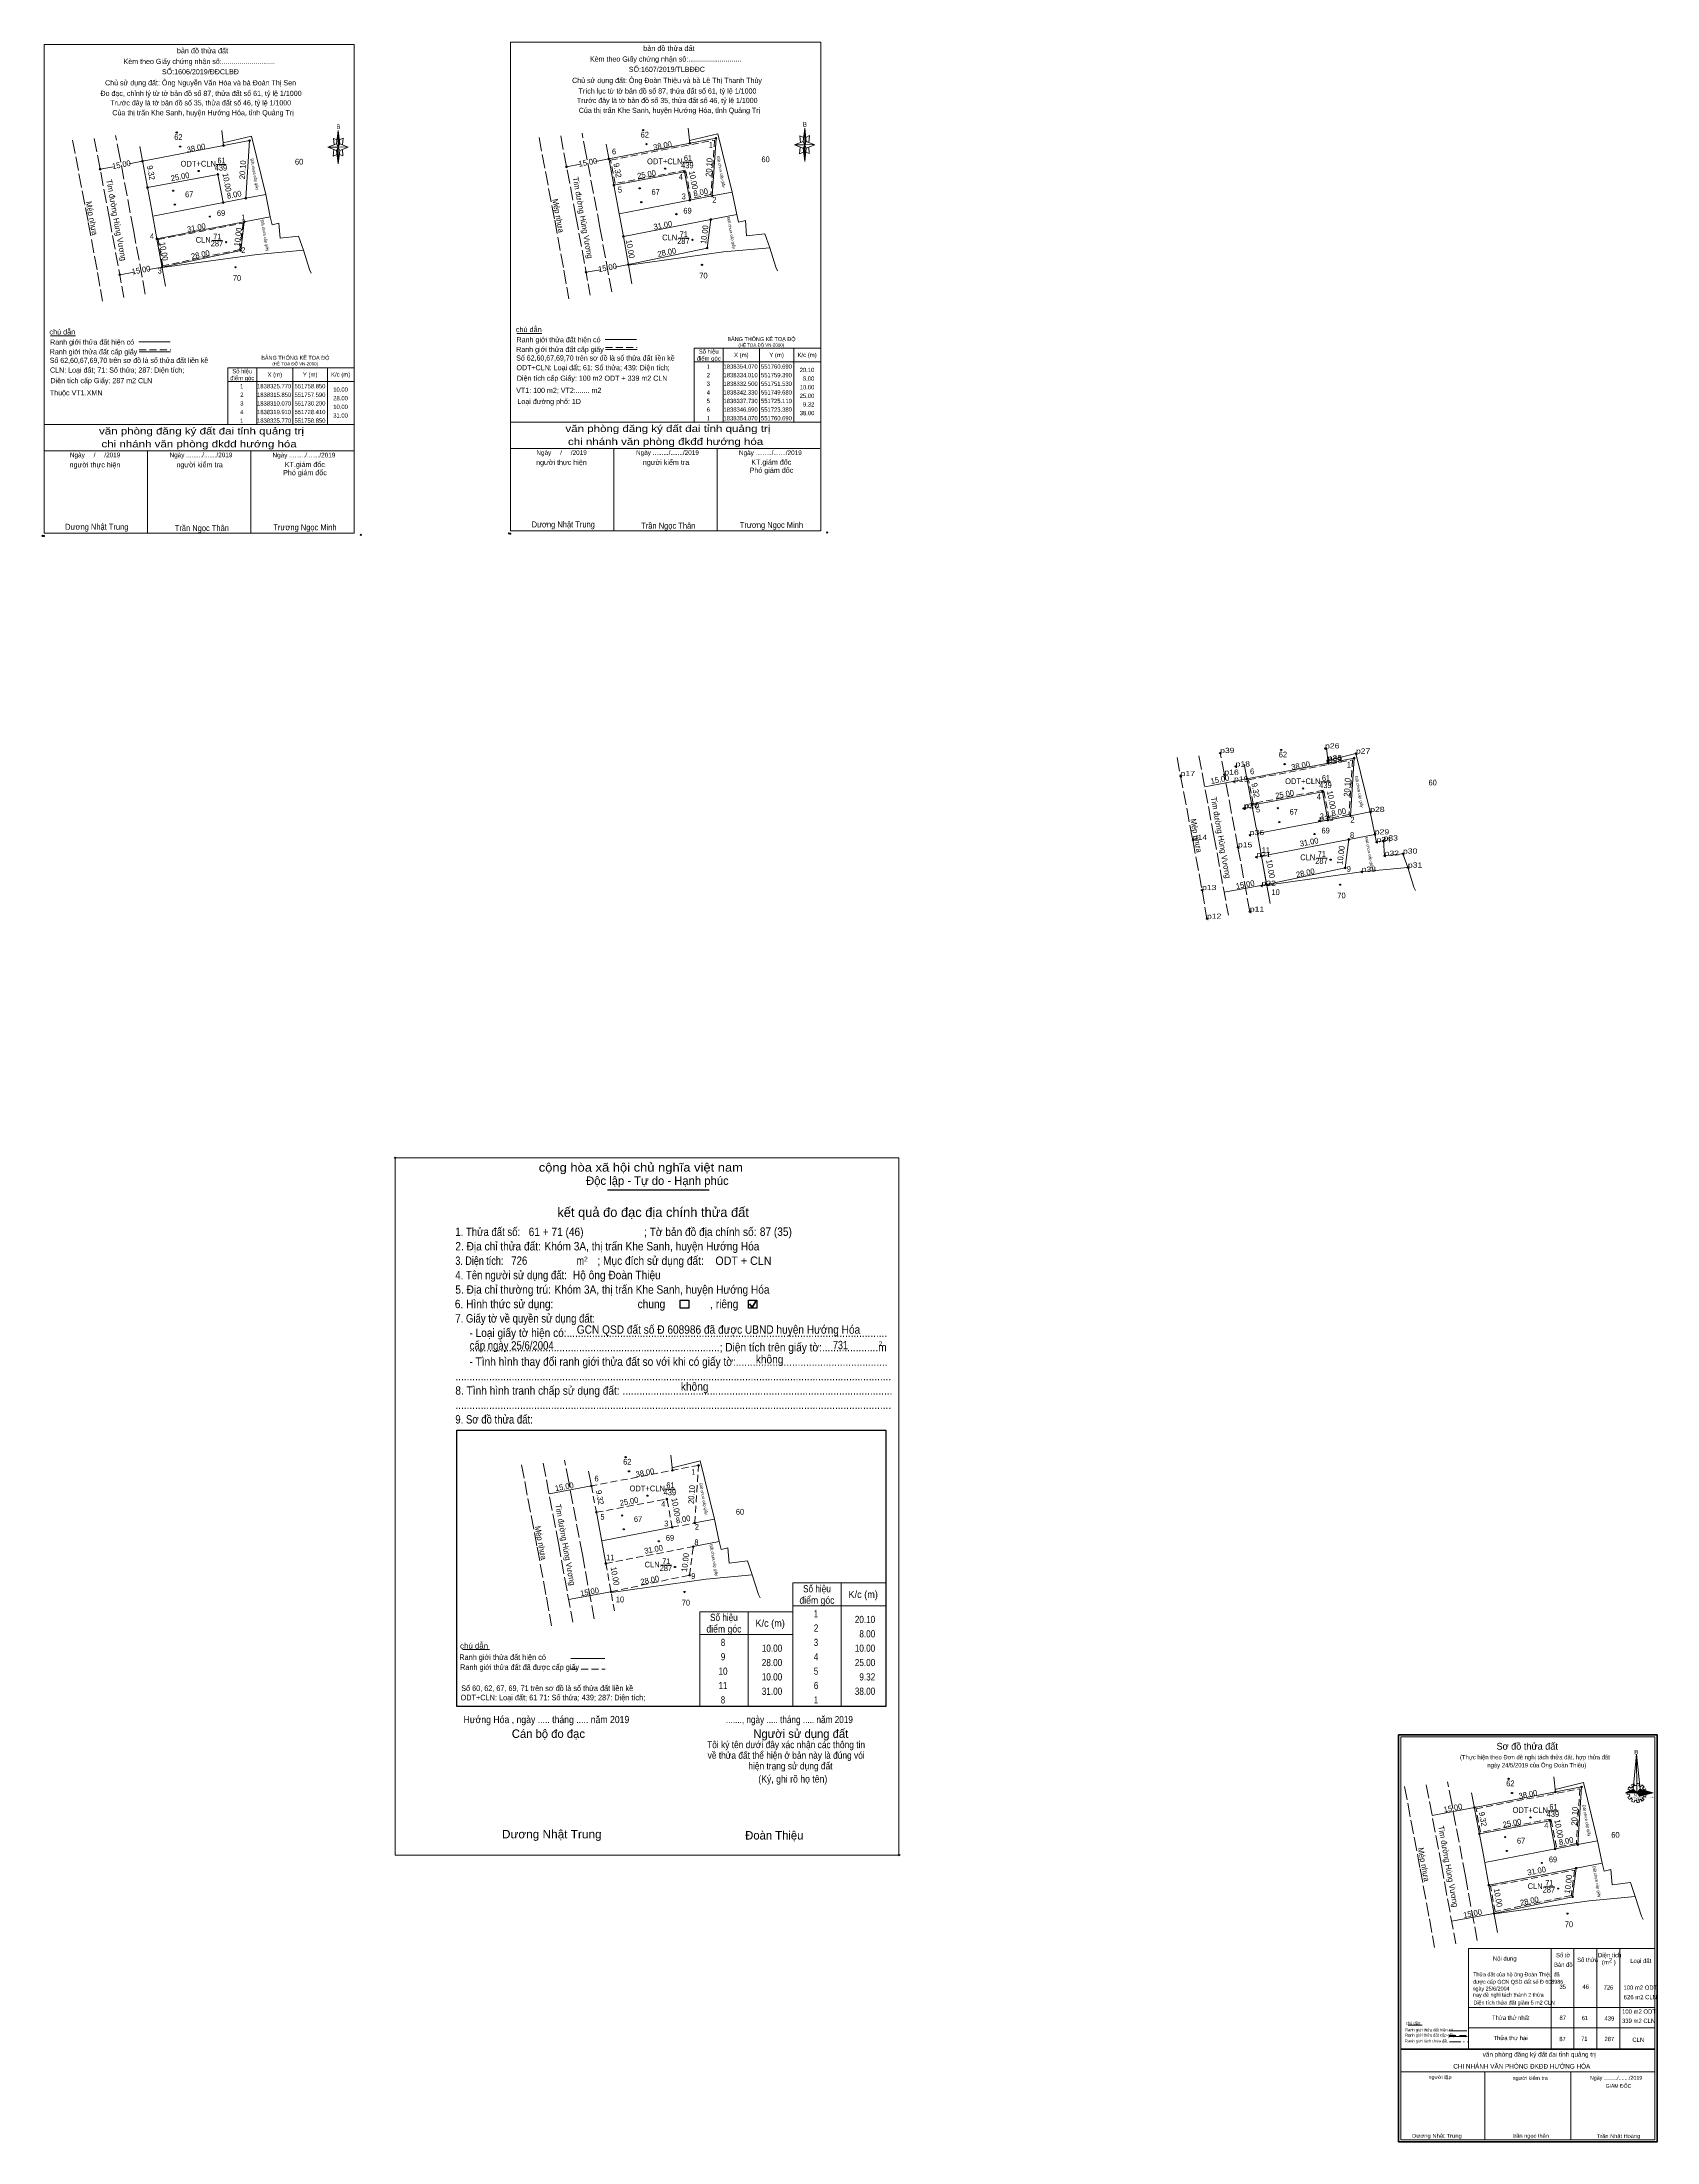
# Model space of a CAD drawing. Header units: metres. Extents: x 551304 to 551866, y 1837872 to 1838603.
import ezdxf
from ezdxf.enums import TextEntityAlignment as Align

# ---------------------------------------------------------------- set-up
doc = ezdxf.new("R2010")
doc.units = ezdxf.units.M
doc.header["$LTSCALE"] = 0.8
doc.header["$PDMODE"] = 32
doc.header["$PDSIZE"] = 0.4
for name, pattern in [('DASH_DOUBLE_DOT', [9.2, 5, -1.2, 0.3, -1.2, 0.3, -1.2]), ('LONG_DASHED', [7.5, 6, -1.5]), ('MEDIUM_DASHED', [4.5, 3, -1.5])]:
    doc.linetypes.add(name, pattern=pattern)
for name, color, linetype, lineweight in [('1', 7, 'Continuous', 13), ('10', 7, 'Continuous', 13), ('17', 7, 'Continuous', 13), ('2', 7, 'Continuous', 25), ('5', 7, 'Continuous', 13), ('52', 7, 'Continuous', 13), ('6', 7, 'Continuous', 13), ('63', 7, 'Continuous', 13)]:
    doc.layers.add(name, color=color, linetype=linetype, lineweight=lineweight)
for name, color, linetype in [('12', 7, 'Continuous'), ('13', 7, 'Continuous'), ('7', 7, 'Continuous')]:
    doc.layers.add(name, color=color, linetype=linetype)

msp = doc.modelspace()

# ---------------------------------------------------------------- hatches: boundary and pattern name
at = {"layer": '1'}
for points in [[(551855.18, 1837993.81), (551857.93, 1837995.16), (551859.11, 1837993.81)], [(551864.87, 1837993.86), (551859.11, 1837993.81), (551860.35, 1837995.07)], [(551864.83, 1837993.88), (551860.24, 1837992.65), (551859.11, 1837993.81)]]:
    msp.add_hatch(color=256, dxfattribs=at).paths.add_polyline_path(points)
at = {"layer": '5'}
for points in [[(551406.89, 1838572.6), (551407.37, 1838567.92), (551406.89, 1838566.72)], [(551569.35, 1838573.43), (551569.83, 1838568.75), (551569.35, 1838567.55)], [(551406.89, 1838566.72), (551406.89, 1838560.96), (551406.29, 1838565.64)], [(551569.35, 1838567.55), (551569.35, 1838561.79), (551568.75, 1838566.47)]]:
    msp.add_hatch(color=256, dxfattribs=at).paths.add_polyline_path(points)
at = {"layer": '63'}
for points in [[(551538.75, 1838569.88, 1), (551538.15, 1838569.88, 1)], [(551338.98, 1838561.87, 1), (551338.38, 1838561.87, 1)], [(551367.2, 1838567.3, 1), (551366.6, 1838567.3, 1)], [(551376.29, 1838569.05, 1), (551375.69, 1838569.05, 1)], [(551501.44, 1838562.7, 1), (551500.84, 1838562.7, 1)], [(551529.66, 1838568.13, 1), (551529.06, 1838568.13, 1)], [(551324.24, 1838559.08, 1), (551323.64, 1838559.08, 1)], [(551365.28, 1838557.31, 1), (551364.68, 1838557.31, 1)], [(551486.7, 1838559.91, 1), (551486.1, 1838559.91, 1)], [(551527.74, 1838558.14, 1), (551527.14, 1838558.14, 1)], [(551340.71, 1838552.71, 1), (551340.11, 1838552.71, 1)], [(551367.13, 1838547.48, 1), (551366.53, 1838547.48, 1)], [(551374.99, 1838548.99, 1), (551374.39, 1838548.99, 1)], [(551503.17, 1838553.54, 1), (551502.57, 1838553.54, 1)], [(551529.59, 1838548.31, 1), (551528.99, 1838548.31, 1)], [(551537.45, 1838549.82, 1), (551536.85, 1838549.82, 1)], [(551374.45, 1838540.75, 1), (551373.85, 1838540.75, 1)], [(551536.91, 1838541.58, 1), (551536.31, 1838541.58, 1)], [(551344.01, 1838534.89, 1), (551343.41, 1838534.89, 1)], [(551506.47, 1838535.72, 1), (551505.87, 1838535.72, 1)], [(551373.19, 1838530.83, 1), (551372.59, 1838530.83, 1)], [(551508.26, 1838525.88, 1), (551507.66, 1838525.88, 1)], [(551535.65, 1838531.66, 1), (551535.05, 1838531.66, 1)], [(551331.04, 1838522.37, 1), (551330.44, 1838522.37, 1)], [(551345.8, 1838525.05, 1), (551345.2, 1838525.05, 1)], [(551493.5, 1838523.2, 1), (551492.9, 1838523.2, 1)], [(551751.9, 1838352.32, 1), (551751.3, 1838352.32, 1)], [(551760.99, 1838354.07, 1), (551760.39, 1838354.07, 1)], [(551723.68, 1838346.89, 1), (551723.08, 1838346.89, 1)], [(551725.41, 1838337.73, 1), (551724.81, 1838337.73, 1)], [(551749.98, 1838342.33, 1), (551749.38, 1838342.33, 1)], [(551751.83, 1838332.5, 1), (551751.23, 1838332.5, 1)], [(551759.69, 1838334.01, 1), (551759.09, 1838334.01, 1)], [(551759.15, 1838325.77, 1), (551758.55, 1838325.77, 1)], [(551728.71, 1838319.91, 1), (551728.11, 1838319.91, 1)], [(551757.89, 1838315.85, 1), (551757.29, 1838315.85, 1)], [(551730.5, 1838310.07, 1), (551729.9, 1838310.07, 1)], [(551523.56, 1838106.1, 1), (551522.96, 1838106.1, 1)], [(551532.65, 1838107.85, 1), (551532.05, 1838107.85, 1)], [(551495.34, 1838100.67, 1), (551494.74, 1838100.67, 1)], [(551521.64, 1838096.11, 1), (551521.04, 1838096.11, 1)], [(551497.07, 1838091.51, 1), (551496.47, 1838091.51, 1)], [(551531.35, 1838087.79, 1), (551530.75, 1838087.79, 1)], [(551523.49, 1838086.28, 1), (551522.89, 1838086.28, 1)], [(551530.81, 1838079.55, 1), (551530.21, 1838079.55, 1)], [(551500.37, 1838073.69, 1), (551499.77, 1838073.69, 1)], [(551529.55, 1838069.63, 1), (551528.95, 1838069.63, 1)], [(551502.16, 1838063.85, 1), (551501.56, 1838063.85, 1)], [(551831.11, 1837994.12, 1), (551830.51, 1837994.12, 1)], [(551840.2, 1837995.87, 1), (551839.6, 1837995.87, 1)], [(551802.89, 1837988.69, 1), (551802.29, 1837988.69, 1)], [(551804.62, 1837979.53, 1), (551804.02, 1837979.53, 1)], [(551829.19, 1837984.13, 1), (551828.59, 1837984.13, 1)], [(551831.04, 1837974.3, 1), (551830.44, 1837974.3, 1)], [(551838.9, 1837975.81, 1), (551838.3, 1837975.81, 1)], [(551838.36, 1837967.57, 1), (551837.76, 1837967.57, 1)], [(551807.92, 1837961.71, 1), (551807.32, 1837961.71, 1)], [(551837.1, 1837957.65, 1), (551836.5, 1837957.65, 1)], [(551809.71, 1837951.87, 1), (551809.11, 1837951.87, 1)]]:
    msp.add_hatch(color=256, dxfattribs=at).paths.add_polyline_path(points)

# ---------------------------------------------------------------- linework, layer by layer
at = {"layer": '1'}
for p, q in [((551855.77, 1837994.22), (551856.49, 1837994.11)), ((551856.49, 1837993.38), (551855.77, 1837993.27)), ((551856.71, 1837994.84), (551856.06, 1837995.11)), ((551856.06, 1837992.38), (551856.71, 1837992.7)), ((551856.54, 1837995.93), (551857.08, 1837995.45)), ((551857.15, 1837992.02), (551856.58, 1837991.56)), ((551857.69, 1837995.98), (551857.3, 1837996.57)), ((551858.19, 1837996.98), (551858.37, 1837996.27)), ((551858.76, 1837993.79), (551859.46, 1837993.79)), ((551859.11, 1837996.39), (551859.13, 1837997.12)), ((551860.07, 1837996.98), (551859.9, 1837996.25)), ((551860.55, 1837995.98), (551860.94, 1837996.57)), ((551861.07, 1837992.02), (551861.66, 1837991.58)), ((551861.66, 1837995.93), (551861.12, 1837995.48)), ((551862.19, 1837992.36), (551861.47, 1837992.63)), ((551861.51, 1837994.86), (551862.16, 1837995.18)), ((551862.47, 1837994.22), (551861.73, 1837994.11)), ((551861.73, 1837993.38), (551862.47, 1837993.27)), ((551857.3, 1837990.95), (551857.67, 1837991.58)), ((551858.41, 1837991.24), (551858.19, 1837990.54)), ((551859.11, 1837990.42), (551859.11, 1837991.13)), ((551859.83, 1837991.24), (551860.05, 1837990.56)), ((551860.94, 1837990.95), (551860.55, 1837991.56)), ((551800.53, 1837939.69), (551865.39, 1837939.69)), ((551800.53, 1837939.69), (551800.53, 1837904.64)), ((551829.27, 1837939.69), (551829.27, 1837904.64)), ((551837.27, 1837939.69), (551837.27, 1837904.64)), ((551845.27, 1837939.69), (551845.27, 1837904.64)), ((551853.27, 1837939.69), (551853.27, 1837904.64)), ((551800.53, 1837919.12), (551865.39, 1837919.12)), ((551800.53, 1837911.98), (551865.39, 1837911.98)), ((551800.53, 1837904.64), (551865.39, 1837904.64)), ((551776.18, 1837903.86), (551776.18, 1837872.27)), ((551776.99, 1837896.7), (551865.39, 1837896.7)), ((551806.18, 1837896.7), (551806.18, 1837873.08)), ((551836.18, 1837896.7), (551836.18, 1837873.08))]:
    msp.add_line(p, q, dxfattribs=at)
at = {"layer": '1', "lineweight": 35}
msp.add_line((551776.99, 1837904.64), (551865.39, 1837904.64), dxfattribs=at)
at = {"layer": '1', "linetype": 'MEDIUM_DASHED'}
for points in [[(551537.91, 1838569.27), (551536.68, 1838550.24), (551529.69, 1838548.9), (551527.84, 1838558.72), (551503.27, 1838554.12), (551501.72, 1838562.3)], [(551373.74, 1838540.32), (551372.57, 1838531.12), (551345.78, 1838525.47), (551344.12, 1838534.61)], [(551760.15, 1838353.46), (551758.92, 1838334.43), (551751.93, 1838333.09), (551750.08, 1838342.91), (551725.51, 1838338.31), (551723.96, 1838346.49)], [(551839.36, 1837995.26), (551838.13, 1837976.23), (551831.14, 1837974.89), (551829.29, 1837984.71), (551804.72, 1837980.11), (551803.17, 1837988.29)], [(551837.48, 1837966.95), (551836.35, 1837958.07), (551809.81, 1837952.47), (551808.2, 1837961.31)]]:
    msp.add_lwpolyline(points, close=True, dxfattribs=at)
at = {"layer": '1'}
for points in [[(551758.85, 1838325.77), (551757.59, 1838315.85), (551730.2, 1838310.07), (551728.41, 1838319.91)], [(551776.18, 1837872.27), (551776.18, 1838014.07), (551866.18, 1838014.07), (551866.18, 1837872.27)], [(551776.18, 1837872.27), (551776.18, 1838014.07), (551866.18, 1838014.07), (551866.18, 1837872.27)], [(551859.07, 1838007.32), (551859.11, 1837993.81), (551857.93, 1837995.16)], [(551859.07, 1838007.32), (551859.11, 1837993.81), (551860.35, 1837995.07)], [(551855.18, 1837993.81), (551857.93, 1837995.16), (551859.11, 1837993.81)], [(551864.87, 1837993.86), (551859.11, 1837993.81), (551860.35, 1837995.07)], [(551864.83, 1837993.88), (551860.24, 1837992.65), (551859.11, 1837993.81)]]:
    msp.add_lwpolyline(points, close=True, dxfattribs=at)
for centre, major_axis, start_param, end_param in [((551859.1214, 1837993.7676), (3.3649, 0), 3.00667928, 3.29139349), ((551859.1214, 1837993.7676), (3.3649, 0), 2.43958176, 2.72400246), ((551859.1214, 1837993.7676), (3.3649, 0), 3.56988637, 3.85691866), ((551859.1214, 1837993.7676), (2.6372, 0), 2.72368549, 3.01515824), ((551859.1214, 1837993.7676), (2.6372, 0), 3.28229955, 3.56105054), ((551859.1214, 1837993.7676), (2.6372, 0), 2.13373541, 2.44496261), ((551859.1214, 1837993.7676), (2.6372, 0), 3.86077574, 4.13258255), ((551859.1214, 1837993.7676), (3.3649, 0), 1.84955988, 2.13900916), ((551859.1214, 1837993.7676), (2.6372, 0), 1.56985589, 1.85611068), ((551859.1214, 1837993.7676), (3.3649, 0), 1.27924208, 1.56332225), ((551859.1214, 1837993.7676), (2.6372, 0), 1.00270906, 1.2755622), ((551859.1214, 1837993.7676), (3.3649, 0), 0.71056237, 0.99687234), ((551859.1214, 1837993.7676), (2.6372, 0), 5.56137327, 5.83951437), ((551859.1214, 1837993.7676), (2.6372, 0), 0.42678376, 0.70646463), ((551859.1214, 1837993.7676), (2.6372, 0), 6.13558388, 6.41618463), ((551859.1214, 1837993.7676), (3.3649, 0), 0.1390515, 0.43393316), ((551859.1214, 1837993.7676), (3.3649, 0), 5.85230288, 6.13839648), ((551859.1021, 1837993.7476), (3.3649, 0), 4.1470906, 4.43659307), ((551859.1214, 1837993.7676), (2.6372, 0), 4.43854677, 4.71314001), ((551859.1214, 1837993.7676), (3.3649, 0), 4.71301008, 4.99761054), ((551859.1214, 1837993.7676), (2.6372, 0), 4.99087134, 5.28933161), ((551859.1214, 1837993.7676), (3.3649, 0), 5.28561416, 5.56798705)]:
    msp.add_ellipse(centre, major_axis=major_axis, ratio=0.995001, start_param=start_param, end_param=end_param, dxfattribs=at)
msp.add_point((551862.47, 1837993.54), dxfattribs=at)
at = {"layer": '10'}
for p, q in [((551366.33, 1838572.61), (551366.9, 1838567.3)), ((551528.79, 1838573.44), (551529.36, 1838568.13)), ((551537.15, 1838549.82), (551538.45, 1838569.88)), ((551337.71, 1838566.99), (551341.92, 1838544.73)), ((551374.69, 1838548.99), (551375.99, 1838569.05)), ((551500.17, 1838567.82), (551504.38, 1838545.56)), ((551340.41, 1838552.71), (551364.98, 1838557.31)), ((551366.83, 1838547.48), (551364.98, 1838557.31)), ((551502.87, 1838553.54), (551527.44, 1838558.14)), ((551529.29, 1838548.31), (551527.44, 1838558.14)), ((551342.28, 1838542.76), (551374.69, 1838548.99)), ((551374.69, 1838548.99), (551381.6, 1838550.32)), ((551504.74, 1838543.59), (551537.15, 1838549.82)), ((551537.15, 1838549.82), (551544.06, 1838551.15)), ((551341.94, 1838544.63), (551343.71, 1838534.89)), ((551343.71, 1838534.89), (551374.15, 1838540.75)), ((551374.15, 1838540.75), (551383.19, 1838542.49)), ((551504.4, 1838545.46), (551506.17, 1838535.72)), ((551506.17, 1838535.72), (551536.61, 1838541.58)), ((551536.61, 1838541.58), (551545.65, 1838543.32)), ((551343.71, 1838534.89), (551346.71, 1838518.4)), ((551506.17, 1838535.72), (551509.17, 1838519.23)), ((551345.54, 1838524.83), (551378.6, 1838529.46)), ((551378.6, 1838529.46), (551394.72, 1838530.93)), ((551508, 1838525.66), (551541.06, 1838530.29)), ((551541.06, 1838530.29), (551557.18, 1838531.76)), ((551396.83, 1838524.13), (551397.41, 1838522.92)), ((551559.29, 1838524.96), (551559.87, 1838523.75)), ((551751.03, 1838357.63), (551751.6, 1838352.32)), ((551722.41, 1838352.01), (551726.62, 1838329.75)), ((551759.39, 1838334.01), (551760.69, 1838354.07)), ((551725.11, 1838337.73), (551749.68, 1838342.33)), ((551751.53, 1838332.5), (551749.68, 1838342.33)), ((551726.64, 1838329.65), (551728.41, 1838319.91)), ((551726.98, 1838327.78), (551759.39, 1838334.01)), ((551759.39, 1838334.01), (551766.3, 1838335.34)), ((551728.41, 1838319.91), (551758.85, 1838325.77)), ((551758.85, 1838325.77), (551767.89, 1838327.51)), ((551728.41, 1838319.91), (551731.41, 1838303.42)), ((551730.24, 1838309.85), (551763.3, 1838314.48)), ((551763.3, 1838314.48), (551779.42, 1838315.95)), ((551781.53, 1838309.15), (551782.11, 1838307.94)), ((551522.69, 1838111.41), (551523.26, 1838106.1)), ((551494.07, 1838105.79), (551495.04, 1838100.67)), ((551496.77, 1838091.51), (551500.07, 1838073.69)), ((551531.05, 1838087.79), (551537.96, 1838089.12)), ((551498.64, 1838081.56), (551523.19, 1838086.28)), ((551530.51, 1838079.55), (551539.55, 1838081.29)), ((551501.9, 1838063.63), (551534.96, 1838068.26)), ((551534.96, 1838068.26), (551551.08, 1838069.73)), ((551553.19, 1838062.93), (551553.77, 1838061.72)), ((551830.24, 1837999.43), (551830.81, 1837994.12)), ((551801.62, 1837993.81), (551805.83, 1837971.55)), ((551838.6, 1837975.81), (551839.9, 1837995.87)), ((551804.32, 1837979.53), (551828.89, 1837984.13)), ((551830.74, 1837974.3), (551828.89, 1837984.13)), ((551805.85, 1837971.45), (551807.62, 1837961.71)), ((551806.19, 1837969.58), (551838.6, 1837975.81)), ((551838.6, 1837975.81), (551845.51, 1837977.14)), ((551807.62, 1837961.71), (551838.06, 1837967.57)), ((551838.06, 1837967.57), (551847.1, 1837969.31)), ((551807.62, 1837961.71), (551810.62, 1837945.22)), ((551809.45, 1837951.65), (551842.51, 1837956.28)), ((551842.51, 1837956.28), (551858.63, 1837957.75)), ((551860.74, 1837950.95), (551861.32, 1837949.74))]:
    msp.add_line(p, q, dxfattribs=at)
at = {"layer": '10', "linetype": 'MEDIUM_DASHED'}
for p, q in [((551531.05, 1838087.79), (551532.35, 1838107.85)), ((551495.04, 1838100.67), (551496.77, 1838091.51)), ((551496.77, 1838091.51), (551521.34, 1838096.11)), ((551523.19, 1838086.28), (551521.34, 1838096.11)), ((551500.07, 1838073.69), (551530.51, 1838079.55)), ((551500.07, 1838073.69), (551503.07, 1838057.2))]:
    msp.add_line(p, q, dxfattribs=at)
at = {"layer": '10', "linetype": 'LONG_DASHED'}
for points in [[(551321.9, 1838569.85), (551327.18, 1838541.94), (551332.19, 1838514.41)], [(551339.67, 1838515.59), (551335.53, 1838537.99), (551330.8, 1838563.27), (551329.32, 1838570.83)], [(551476.79, 1838570.1), (551482.25, 1838541.4), (551485.48, 1838523.93), (551487.2, 1838513.96)], [(551484.36, 1838570.68), (551489.64, 1838542.77), (551494.65, 1838515.24)], [(551502.13, 1838516.42), (551497.99, 1838538.82), (551493.26, 1838564.1), (551491.78, 1838571.66)], [(551314.33, 1838569.27), (551319.79, 1838540.57), (551323.02, 1838523.1), (551324.74, 1838513.13)], [(551699.03, 1838354.29), (551704.49, 1838325.59), (551707.72, 1838308.12), (551709.44, 1838298.15)], [(551706.6, 1838354.87), (551711.88, 1838326.96), (551716.89, 1838299.43)], [(551724.37, 1838300.61), (551720.23, 1838323.01), (551715.5, 1838348.29), (551714.02, 1838355.85)], [(551496.03, 1838054.39), (551491.89, 1838076.79), (551487.16, 1838102.07), (551485.68, 1838109.63)], [(551470.69, 1838108.07), (551476.15, 1838079.37), (551479.38, 1838061.9), (551481.1, 1838051.93)], [(551478.26, 1838108.65), (551483.54, 1838080.74), (551488.55, 1838053.21)], [(551778.24, 1837996.09), (551783.7, 1837967.39), (551786.93, 1837949.92), (551788.65, 1837939.95)], [(551785.81, 1837996.67), (551791.09, 1837968.76), (551796.1, 1837941.23)], [(551803.58, 1837942.41), (551799.44, 1837964.81), (551794.71, 1837990.09), (551793.23, 1837997.65)]]:
    msp.add_lwpolyline(points, dxfattribs=at)
at = {"layer": '10'}
for points in [[(551366.8, 1838568.23), (551376.62, 1838570.64), (551381.6, 1838550.32)], [(551529.26, 1838569.06), (551539.08, 1838571.47), (551544.06, 1838551.15)], [(551394.72, 1838530.93), (551393, 1838535.78), (551386.61, 1838535.04), (551386.22, 1838540.36), (551383.82, 1838539.78), (551383.19, 1838542.49), (551381.6, 1838550.32)], [(551557.18, 1838531.76), (551555.46, 1838536.61), (551549.07, 1838535.87), (551548.68, 1838541.19), (551546.28, 1838540.61), (551545.65, 1838543.32), (551544.06, 1838551.15)], [(551345.5, 1838525.05), (551372.89, 1838530.83), (551374.15, 1838540.75)], [(551507.96, 1838525.88), (551535.35, 1838531.66), (551536.61, 1838541.58)], [(551394.72, 1838530.93), (551396.83, 1838524.13), (551397.41, 1838522.92)], [(551557.18, 1838531.76), (551559.29, 1838524.96), (551559.87, 1838523.75)], [(551751.5, 1838353.25), (551761.32, 1838355.66), (551766.3, 1838335.34)], [(551779.42, 1838315.95), (551777.7, 1838320.8), (551771.31, 1838320.06), (551770.92, 1838325.38), (551768.52, 1838324.8), (551767.89, 1838327.51), (551766.3, 1838335.34)], [(551730.2, 1838310.07), (551757.59, 1838315.85), (551758.85, 1838325.77)], [(551779.42, 1838315.95), (551781.53, 1838309.15), (551782.11, 1838307.94)], [(551523.16, 1838107.03), (551532.98, 1838109.44), (551537.96, 1838089.12)], [(551551.08, 1838069.73), (551549.36, 1838074.58), (551542.97, 1838073.84), (551542.58, 1838079.16), (551540.18, 1838078.58), (551539.55, 1838081.29), (551537.96, 1838089.12)], [(551551.08, 1838069.73), (551553.19, 1838062.93), (551553.77, 1838061.72)], [(551830.71, 1837995.05), (551840.53, 1837997.46), (551845.51, 1837977.14)], [(551858.63, 1837957.75), (551856.91, 1837962.6), (551850.52, 1837961.86), (551850.13, 1837967.18), (551847.73, 1837966.6), (551847.1, 1837969.31), (551845.51, 1837977.14)], [(551809.41, 1837951.87), (551836.8, 1837957.65), (551838.06, 1837967.57)], [(551858.63, 1837957.75), (551860.74, 1837950.95), (551861.32, 1837949.74)]]:
    msp.add_lwpolyline(points, dxfattribs=at)
at = {"layer": '10', "linetype": 'MEDIUM_DASHED'}
msp.add_lwpolyline([(551501.86, 1838063.85), (551529.25, 1838069.63), (551530.51, 1838079.55)], dxfattribs=at)
at = {"layer": '13'}
for p in [(551350.59, 1838571.9), (551513.05, 1838572.73), (551351.79, 1838566.97), (551514.25, 1838567.8), (551358.24, 1838558.48), (551520.7, 1838559.31), (551349.39, 1838551.61), (551511.85, 1838552.44), (551512.41, 1838547.61), (551349.95, 1838546.78), (551362.17, 1838542.61), (551524.63, 1838543.44), (551367.82, 1838533.68), (551530.28, 1838534.51), (551533.56, 1838525.8), (551371.1, 1838524.97), (551735.29, 1838356.92), (551736.49, 1838351.99), (551742.94, 1838343.5), (551734.09, 1838336.63), (551734.65, 1838331.8), (551746.87, 1838327.63), (551752.52, 1838318.7), (551755.8, 1838309.99), (551506.95, 1838110.7), (551508.15, 1838105.77), (551514.6, 1838097.28), (551505.75, 1838090.41), (551506.31, 1838085.58), (551518.53, 1838081.41), (551524.18, 1838072.48), (551527.46, 1838063.77), (551814.5, 1837998.72), (551815.7, 1837993.79), (551822.15, 1837985.3), (551813.3, 1837978.43), (551813.86, 1837973.6), (551826.08, 1837969.43), (551831.73, 1837960.5), (551835.01, 1837951.79)]:
    msp.add_point(p, dxfattribs=at)
at = {"layer": '17'}
for p, q in [((551306.65, 1838501.07), (551315.33, 1838501.07)), ((551469.11, 1838501.9), (551477.79, 1838501.9)), ((551450.16, 1838043.77), (551459.57, 1838043.77)), ((551779.48, 1837912.9), (551784.45, 1837912.9))]:
    msp.add_line(p, q, dxfattribs=at)
at = {"layer": '2'}
for p, q in [((551500.59, 1838203.79), (551536.08, 1838203.79)), ((551448.18, 1838120.08), (551597.6, 1838120.08)), ((551597.6, 1838120.08), (551597.6, 1838023.9))]:
    msp.add_line(p, q, dxfattribs=at)
at = {"layer": '2', "lineweight": 35}
for p, q in [((551550.09, 1838164.11), (551551.09, 1838162.81)), ((551551.09, 1838162.81), (551552.3, 1838164.99))]:
    msp.add_line(p, q, dxfattribs=at)
at = {"layer": '2', "lineweight": 13}
msp.add_lwpolyline([(551426.66, 1838214.92), (551602.17, 1838214.92), (551602.17, 1837972.17), (551426.66, 1837972.17)], close=True, dxfattribs=at)
at = {"layer": '2'}
for points in [[(551525.98, 1838165.41), (551529, 1838165.41), (551529, 1838162.6), (551525.98, 1838162.6)], [(551549.7, 1838165.41), (551552.71, 1838165.41), (551552.71, 1838162.6), (551549.7, 1838162.6)]]:
    msp.add_lwpolyline(points, close=True, dxfattribs=at)
msp.add_lwpolyline([(551597.6, 1838023.9), (551448.18, 1838023.9), (551448.18, 1838120.08)], dxfattribs=at)
for p in [(551426.66, 1838214.92), (551602.17, 1837972.17)]:
    msp.add_point(p, dxfattribs=at)
at = {"layer": '5'}
for p, q in [((551406.29, 1838567.92), (551406.89, 1838572.6)), ((551568.75, 1838568.75), (551569.35, 1838573.43)), ((551406.29, 1838565.64), (551403.29, 1838566.72)), ((551407.37, 1838565.64), (551406.89, 1838560.96)), ((551408.45, 1838563.72), (551407.25, 1838564.2)), ((551407.37, 1838567.92), (551410.37, 1838566.72)), ((551408.33, 1838566), (551408.45, 1838563.72)), ((551568.75, 1838566.47), (551565.75, 1838567.55)), ((551569.83, 1838566.47), (551569.35, 1838561.79)), ((551570.91, 1838564.55), (551569.71, 1838565.03)), ((551569.83, 1838568.75), (551572.83, 1838567.55)), ((551570.79, 1838566.83), (551570.91, 1838564.55)), ((551304.44, 1838470.2), (551412.44, 1838470.2)), ((551466.9, 1838471.03), (551574.9, 1838471.03)), ((551304.44, 1838461.08), (551412.2, 1838461.08)), ((551304.44, 1838461.08), (551412.2, 1838461.08)), ((551304.44, 1838461.08), (551412.2, 1838461.08)), ((551340.44, 1838432.4), (551340.44, 1838461.08)), ((551376.44, 1838432.4), (551376.44, 1838461.08)), ((551466.9, 1838461.91), (551574.66, 1838461.91)), ((551466.9, 1838461.91), (551574.66, 1838461.91)), ((551466.9, 1838461.91), (551574.66, 1838461.91)), ((551502.9, 1838433.23), (551502.9, 1838461.91)), ((551538.9, 1838433.23), (551538.9, 1838461.91))]:
    msp.add_line(p, q, dxfattribs=at)
for points in [[(551304.44, 1838602.56), (551412.44, 1838602.56), (551412.44, 1838432.4), (551304.44, 1838432.4)], [(551466.9, 1838603.39), (551574.9, 1838603.39), (551574.9, 1838433.23), (551466.9, 1838433.23)], [(551406.89, 1838572.6), (551407.37, 1838567.92), (551406.89, 1838566.72)], [(551569.35, 1838573.43), (551569.83, 1838568.75), (551569.35, 1838567.55)], [(551406.89, 1838566.72), (551403.29, 1838566.72), (551406.29, 1838567.92), (551407.37, 1838565.64), (551410.37, 1838566.72), (551406.89, 1838566.84)], [(551406.89, 1838566.72), (551406.89, 1838560.96), (551406.29, 1838565.64)], [(551569.35, 1838567.55), (551565.75, 1838567.55), (551568.75, 1838568.75), (551569.83, 1838566.47), (551572.83, 1838567.55), (551569.35, 1838567.67)], [(551569.35, 1838567.55), (551569.35, 1838561.79), (551568.75, 1838566.47)], [(551776.99, 1838013.28), (551865.39, 1838013.28), (551865.39, 1837873.08), (551776.99, 1837873.08)]]:
    msp.add_lwpolyline(points, close=True, dxfattribs=at)
for points in [[(551406.53, 1838569.36), (551405.21, 1838569.84), (551405.45, 1838567.56)], [(551407.25, 1838569.36), (551408.57, 1838569.96), (551408.33, 1838567.56)], [(551568.99, 1838570.19), (551567.67, 1838570.67), (551567.91, 1838568.39)], [(551569.71, 1838570.19), (551571.03, 1838570.79), (551570.79, 1838568.39)], [(551406.89, 1838566.72), (551406.29, 1838567.92), (551403.29, 1838566.72)], [(551405.33, 1838566), (551405.09, 1838563.6), (551406.41, 1838564.2)], [(551406.89, 1838566.72), (551407.37, 1838565.64), (551410.37, 1838566.72)], [(551569.35, 1838567.55), (551568.75, 1838568.75), (551565.75, 1838567.55)], [(551567.79, 1838566.83), (551567.55, 1838564.43), (551568.87, 1838565.03)], [(551569.35, 1838567.55), (551569.83, 1838566.47), (551572.83, 1838567.55)], [(551412.44, 1838432.4), (551304.44, 1838432.4), (551304.44, 1838461.08)], [(551574.9, 1838433.23), (551466.9, 1838433.23), (551466.9, 1838461.91)]]:
    msp.add_lwpolyline(points, dxfattribs=at)
at = {"layer": '5', "lineweight": 35}
msp.add_lwpolyline([(551776.19, 1838014.08), (551866.19, 1838014.08), (551866.19, 1837872.28), (551776.19, 1837872.28)], close=True, dxfattribs=at)
at = {"layer": '5'}
for p in [(551303.88, 1838431.47), (551304.36, 1838431.39), (551466.34, 1838432.3), (551466.82, 1838432.22)]:
    msp.add_point(p, dxfattribs=at)
at = {"layer": '52'}
for p, q in [((551538.45, 1838569.88), (551501.14, 1838562.7)), ((551375.99, 1838569.05), (551338.68, 1838561.87)), ((551760.69, 1838354.07), (551723.38, 1838346.89)), ((551839.9, 1837995.87), (551802.59, 1837988.69))]:
    msp.add_line(p, q, dxfattribs=at)
at = {"layer": '52', "linetype": 'MEDIUM_DASHED'}
msp.add_line((551532.35, 1838107.85), (551495.04, 1838100.67), dxfattribs=at)
at = {"layer": '6'}
for p, q in [((551337.37, 1838498.98), (551348.33, 1838498.98)), ((551499.83, 1838499.81), (551510.79, 1838499.81)), ((551499.99, 1838496.3), (551510.96, 1838496.3)), ((551337.53, 1838495.47), (551348.5, 1838495.47)), ((551487.88, 1838040.58), (551499.76, 1838040.58)), ((551793.67, 1837910.98), (551799.94, 1837910.98)), ((551793.77, 1837908.97), (551800.03, 1837908.97))]:
    msp.add_line(p, q, dxfattribs=at)
at = {"layer": '6', "linetype": 'MEDIUM_DASHED'}
for p, q in [((551499.99, 1838497.04), (551511.03, 1838497.04)), ((551337.53, 1838496.21), (551348.57, 1838496.21)), ((551487.86, 1838036.91), (551499.82, 1838036.91)), ((551793.77, 1837909.39), (551800.08, 1837909.39))]:
    msp.add_line(p, q, dxfattribs=at)
at = {"layer": '6'}
for p in [(551414.72, 1838431.8), (551577.18, 1838432.63)]:
    msp.add_point(p, dxfattribs=at)
at = {"layer": '63'}
for p, q in [((551496.5, 1838561.82), (551501.14, 1838562.7)), ((551323.94, 1838559.08), (551328.64, 1838559.97)), ((551334.04, 1838560.99), (551338.68, 1838561.87)), ((551364.29, 1838560.75), (551367.82, 1838560.75)), ((551486.4, 1838559.91), (551491.1, 1838560.8)), ((551526.75, 1838561.58), (551530.28, 1838561.58)), ((551362.86, 1838534.25), (551366.56, 1838534.25)), ((551525.32, 1838535.08), (551529.02, 1838535.08)), ((551503.31, 1838525.04), (551507.96, 1838525.88)), ((551330.74, 1838522.37), (551335.74, 1838523.28)), ((551340.85, 1838524.21), (551345.5, 1838525.05)), ((551493.2, 1838523.2), (551498.2, 1838524.11)), ((551540.94, 1838496.83), (551540.94, 1838471.03)), ((551553.54, 1838496.83), (551553.54, 1838471.03)), ((551565.54, 1838496.83), (551565.54, 1838471.03)), ((551378.48, 1838490), (551378.48, 1838470.2)), ((551391.08, 1838490), (551391.08, 1838470.2)), ((551403.08, 1838490), (551403.08, 1838470.2)), ((551530.86, 1838492.03), (551574.9, 1838492.03)), ((551368.4, 1838485.2), (551412.44, 1838485.2)), ((551708.64, 1838344.1), (551723.38, 1838346.89)), ((551748.99, 1838345.77), (551752.52, 1838345.77)), ((551747.56, 1838319.27), (551751.26, 1838319.27)), ((551715.44, 1838307.39), (551730.2, 1838310.07)), ((551480.3, 1838097.88), (551495.04, 1838100.67)), ((551520.65, 1838099.55), (551524.18, 1838099.55)), ((551519.22, 1838073.05), (551522.92, 1838073.05)), ((551582, 1838066.9), (551582, 1838023.9)), ((551582, 1838066.9), (551582, 1838023.9)), ((551487.1, 1838061.17), (551501.86, 1838063.85)), ((551565.2, 1838058.9), (551597.6, 1838058.9)), ((551549.6, 1838056.9), (551549.6, 1838023.9)), ((551549.6, 1838056.9), (551549.6, 1838023.9)), ((551532.8, 1838048.9), (551565.2, 1838048.9)), ((551787.85, 1837985.9), (551802.59, 1837988.69)), ((551828.2, 1837987.57), (551831.73, 1837987.57)), ((551826.77, 1837961.07), (551830.47, 1837961.07)), ((551794.65, 1837949.19), (551809.41, 1837951.87))]:
    msp.add_line(p, q, dxfattribs=at)
at = {"layer": '63', "linetype": 'MEDIUM_DASHED'}
msp.add_line((551523.19, 1838086.28), (551531.05, 1838087.79), dxfattribs=at)
at = {"layer": '63', "linetype": 'DASH_DOUBLE_DOT'}
msp.add_line((551793.86, 1837907.16), (551800.16, 1837907.16), dxfattribs=at)
at = {"layer": '63'}
for points in [[(551530.86, 1838496.83), (551574.9, 1838496.83), (551574.9, 1838471.03), (551530.86, 1838471.03)], [(551368.4, 1838490), (551412.44, 1838490), (551412.44, 1838470.2), (551368.4, 1838470.2)], [(551565.2, 1838066.9), (551597.6, 1838066.9), (551597.6, 1838023.9), (551565.2, 1838023.9)], [(551532.8, 1838056.9), (551565.2, 1838056.9), (551565.2, 1838023.9), (551532.8, 1838023.9)]]:
    msp.add_lwpolyline(points, close=True, dxfattribs=at)
for centre in [(551538.45, 1838569.88), (551338.68, 1838561.87), (551366.9, 1838567.3), (551375.99, 1838569.05), (551501.14, 1838562.7), (551529.36, 1838568.13), (551323.94, 1838559.08), (551364.98, 1838557.31), (551486.4, 1838559.91), (551527.44, 1838558.14), (551340.41, 1838552.71), (551366.83, 1838547.48), (551374.69, 1838548.99), (551502.87, 1838553.54), (551529.29, 1838548.31), (551537.15, 1838549.82), (551374.15, 1838540.75), (551536.61, 1838541.58), (551343.71, 1838534.89), (551506.17, 1838535.72), (551372.89, 1838530.83), (551507.96, 1838525.88), (551535.35, 1838531.66), (551330.74, 1838522.37), (551345.5, 1838525.05), (551493.2, 1838523.2), (551751.6, 1838352.32), (551760.69, 1838354.07), (551723.38, 1838346.89), (551725.11, 1838337.73), (551749.68, 1838342.33), (551751.53, 1838332.5), (551759.39, 1838334.01), (551758.85, 1838325.77), (551728.41, 1838319.91), (551757.59, 1838315.85), (551730.2, 1838310.07), (551523.26, 1838106.1), (551532.35, 1838107.85), (551495.04, 1838100.67), (551521.34, 1838096.11), (551496.77, 1838091.51), (551531.05, 1838087.79), (551523.19, 1838086.28), (551530.51, 1838079.55), (551500.07, 1838073.69), (551529.25, 1838069.63), (551501.86, 1838063.85), (551830.81, 1837994.12), (551839.9, 1837995.87), (551802.59, 1837988.69), (551804.32, 1837979.53), (551828.89, 1837984.13), (551830.74, 1837974.3), (551838.6, 1837975.81), (551838.06, 1837967.57), (551807.62, 1837961.71), (551836.8, 1837957.65), (551809.41, 1837951.87)]:
    msp.add_circle(centre, 0.3, dxfattribs=at)
at = {"layer": '7'}
for p in [(551750.58, 1838357.44), (551714.02, 1838355.85), (551719.4, 1838351.15), (551751.4, 1838353.14), (551751.5, 1838353.25), (551751.58, 1838352.54), (551761.32, 1838355.67), (551700.26, 1838347.81), (551715.51, 1838348.29), (551718.83, 1838345.89), (551722.24, 1838336.55), (551722.58, 1838336.64), (551766.3, 1838335.34), (551748.54, 1838332.21), (551704.49, 1838325.59), (551720.23, 1838323.01), (551724.34, 1838327.27), (551767.89, 1838327.51), (551768.52, 1838324.8), (551770.92, 1838325.38), (551777.7, 1838320.81), (551726.65, 1838319.6), (551763.3, 1838314.48), (551771.31, 1838320.05), (551779.42, 1838315.95), (551707.72, 1838308.12), (551728.43, 1838309.6), (551724.37, 1838300.61), (551709.44, 1838298.15)]:
    msp.add_point(p, dxfattribs=at)

# ---------------------------------------------------------------- texts
at = {"layer": '1'}
for s, width, p in [('62', 0.85, (551351.185, 1838569.3)), ('62', 0.85, (551513.645, 1838570.13)), ('61', 0.75, (551366.2, 1838561.13)), ('60', 0.85, (551393.24, 1838560.72)), ('ODT+CLN', 0.95, (551520.58, 1838560.84)), ('61', 0.75, (551528.66, 1838561.96)), ('60', 0.85, (551555.7, 1838561.55)), ('ODT+CLN', 0.95, (551358.12, 1838560.01)), ('439', 0.85, (551366, 1838558.62)), ('439', 0.85, (551528.46, 1838559.45)), ('67', 0.8, (551354.935, 1838549.35)), ('67', 0.8, (551517.395, 1838550.18)), ('69', 0.85, (551366.055, 1838542.83)), ('69', 0.85, (551528.515, 1838543.66)), ('CLN', 0.95, (551359.835, 1838533.51)), ('287', 0.85, (551364.62, 1838532.24)), ('71', 0.75, (551364.74, 1838534.66)), ('CLN', 0.95, (551522.295, 1838534.34)), ('287', 0.85, (551527.08, 1838533.07)), ('71', 0.75, (551527.2, 1838535.49)), ('70', 0.85, (551371.6, 1838520.24)), ('70', 0.85, (551534.06, 1838521.07)), ('62', 0.85, (551735.885, 1838354.32)), ('ODT+CLN', 0.95, (551742.82, 1838345.03)), ('439', 0.85, (551750.7, 1838343.64)), ('61', 0.75, (551750.9, 1838346.15)), ('60', 0.85, (551788.05, 1838344.56)), ('67', 0.8, (551739.635, 1838334.37)), ('69', 0.85, (551750.755, 1838327.85)), ('71', 0.75, (551749.44, 1838319.68)), ('CLN', 0.95, (551744.535, 1838318.53)), ('287', 0.85, (551749.32, 1838317.26)), ('70', 0.85, (551756.3, 1838305.26)), ('62', 0.85, (551507.545, 1838108.1)), ('61', 0.75, (551522.56, 1838099.93)), ('ODT+CLN', 0.95, (551514.48, 1838098.81)), ('439', 0.85, (551522.36, 1838097.42)), ('67', 0.8, (551511.295, 1838088.15)), ('60', 0.85, (551546.8, 1838090.69)), ('69', 0.85, (551522.415, 1838081.63)), ('CLN', 0.95, (551516.195, 1838072.31)), ('287', 0.85, (551520.98, 1838071.04)), ('71', 0.75, (551521.1, 1838073.46)), ('70', 0.85, (551527.96, 1838059.04)), ('62', 0.85, (551815.095, 1837996.12)), ('ODT+CLN', 0.95, (551822.03, 1837986.83)), ('439', 0.85, (551829.91, 1837985.44)), ('61', 0.75, (551830.11, 1837987.95)), ('67', 0.8, (551818.845, 1837976.17)), ('60', 0.85, (551851.71, 1837978.18)), ('69', 0.85, (551829.965, 1837969.65)), ('71', 0.75, (551828.65, 1837961.48)), ('CLN', 0.95, (551823.745, 1837960.33)), ('287', 0.85, (551828.53, 1837959.06)), ('70', 0.85, (551835.51, 1837947.06))]:
    msp.add_text(s, height=2, dxfattribs=dict(at, width=width)).set_placement(p, align=Align.CENTER)
for s, height, width, p in [('BẢNG THỐNG KÊ TOẠ ĐỘ ', 1.38, 0.95, (551542.41, 1838499.26)), ('(HỆ TOẠ ĐỘ VN-2000)', 1.116, 0.9, (551546.25, 1838497.31)), ('BẢNG THỐNG KÊ TOẠ ĐỘ ', 1.38, 0.95, (551380.06, 1838492.75)), ('(HỆ TOẠ ĐỘ VN-2000)', 1.116, 0.9, (551383.9, 1838490.8)), ('B', 1.585, 0.8, (551858.23, 1838007.21)), ('CHI NHÁNH VPĐKĐĐ-HƯỚNG HÓA', 0.3749, 0.95, (551856.92, 1837992.14)), ('TỈNH quảng trị', 0.375, 1.05, (551858.13, 1837991.49)), ('N', 0.9904, 0.9, (551858.07, 1837992.64))]:
    msp.add_text(s, height=height, dxfattribs=dict(at, width=width)).set_placement(p)
msp.add_text('Sơ đồ thửa đất', height=2.38, dxfattribs=at).set_placement((551820.98, 1838008.85), align=Align.CENTER)
for s, height, p in [('CHI NHÁNH VĂN PHÒNG ĐKĐĐ HƯỚNG HÓA', 1.6, (551842.94, 1837897.83)), ('văn phòng đăng ký đất đai tỉnh quảng trị', 1.6, (551844.8, 1837901.97)), ('GIÁM ĐỐC', 1.28, (551857.22, 1837891.14))]:
    msp.add_text(s, height=height, dxfattribs=at).set_placement(p, align=Align.RIGHT)
for s, width, p in [('người lập', 1.1, (551794.63, 1837894.19)), ('người kiểm tra', 1.1, (551828.13, 1837893.88)), ('Dương Nhật Trung', 1.2, (551798.22, 1837873.79)), ('trần ngọc thân', 1.15, (551828.55, 1837873.79)), ('Trần Nhật Hoàng', 1.15, (551860.34, 1837873.71))]:
    msp.add_text(s, height=1.28, dxfattribs=dict(at, width=width)).set_placement(p, align=Align.RIGHT)
at = {"layer": '12', "width": 1.25}
for s, p in [('p39', (551714.02, 1838355.85)), ('p26', (551750.58, 1838357.44)), ('p27', (551761.32, 1838355.66)), ('p16', (551715.5, 1838348.29)), ('p18', (551719.4, 1838351.15)), ('p24', (551751.4, 1838353.14)), ('p25', (551751.5, 1838353.25)), ('p23', (551751.58, 1838352.54)), ('p17', (551700.26, 1838347.81)), ('p19', (551718.83, 1838345.89)), ('p37', (551722.24, 1838336.55)), ('p20', (551722.58, 1838336.64)), ('p28', (551766.3, 1838335.34)), ('p36', (551724.34, 1838327.27)), ('p35', (551748.54, 1838332.22)), ('p29', (551767.89, 1838327.51)), ('p14', (551704.49, 1838325.59)), ('p15', (551720.23, 1838323.01)), ('p21', (551726.65, 1838319.6)), ('p34', (551768.52, 1838324.8)), ('p33', (551770.92, 1838325.38)), ('p32', (551771.31, 1838320.06)), ('p30', (551777.7, 1838320.8)), ('p38', (551763.3, 1838314.48)), ('p31', (551779.42, 1838315.95)), ('p13', (551707.72, 1838308.12)), ('p22', (551728.43, 1838309.6)), ('p12', (551709.44, 1838298.15)), ('p11', (551724.37, 1838300.61))]:
    msp.add_text(s, height=1.8, dxfattribs=at).set_placement(p)
at = {"layer": '2'}
for s, height, width, p in [('cộng hòa xã hội chủ nghĩa việt nam', 2.929, 1.15, (551476.7, 1838210.12)), ('1. Thửa đất số:', 2.929, 0.85, (551447.65, 1838187.68)), ('61 + 71 (46)', 2.93, 0.9, (551473.19, 1838187.68)), ('; Tờ bản đồ địa chính số:', 2.929, 0.9, (551513.38, 1838187.68)), ('87 (35)', 2.93, 0.9, (551553.7, 1838187.74)), ('2. Địa chỉ thửa đất:', 2.929, 0.9, (551447.65, 1838182.67)), ('Khóm 3A, thị trấn Khe Sanh, huyện Hướng Hóa', 2.93, 0.9, (551478.7, 1838182.67)), ('4. Tên người sử dụng đất:', 2.929, 0.85, (551447.65, 1838172.63)), ('3. Diện tích:', 2.929, 0.8, (551447.65, 1838177.65)), ('726', 2.93, 0.85, (551467.15, 1838177.67)), ('Hộ ông Đoàn Thiệu', 2.93, 0.9, (551488.61, 1838172.64)), ('m', 2.929, 0.8, (551489.88, 1838177.65)), ('2', 1.674, 0.8, (551492.51, 1838178.82)), ('; Mục đích sử dụng đất:', 2.929, 0.9, (551497.14, 1838177.65)), ('ODT + CLN', 2.93, 0.95, (551538.22, 1838177.62)), ('5. Địa chỉ thường trú:', 2.929, 0.9, (551447.65, 1838167.6)), ('Khóm 3A, thị trấn Khe Sanh, huyện Hướng Hóa', 2.93, 0.9, (551482.24, 1838167.6)), ('6. Hình thức sử dụng:', 2.929, 0.9, (551447.48, 1838162.57)), ('7. Giấy tờ về quyền sử dụng đất:', 2.929, 0.85, (551447.65, 1838157.55)), ('chung                , riêng', 2.929, 0.9, (551511.14, 1838162.57)), ('     - Loại giấy tờ hiện có:..................................................................................................................', 2.929, 0.9, (551447.65, 1838152.53)), ('GCN QSD đất số Đ 608986 đã được UBND huyện Hướng Hóa', 2.93, 0.9, (551489.95, 1838153.67)), ('     - Tình hình thay đổi ranh giới thửa đất so với khi có giấy tờ:......................................................', 2.929, 0.9, (551447.65, 1838142.5)), ('cấp ngày 25/6/2004', 2.93, 0.85, (551452.65, 1838148.13)), ('     .........................................................................................; Diện tích trên giấy tờ:....................m', 2.929, 0.9, (551447.65, 1838147.51)), ('không', 2.93, 0.9, (551552.31, 1838143.32)), ('731', 2.93, 0.8, (551579.17, 1838148.26)), ('2', 1.674, 0.8, (551595.13, 1838149.36)), ('8. Tình hình tranh chấp sử dụng đất: ................................................................................................', 2.929, 0.9, (551447.65, 1838132.43)), ('...........................................................................................................................................................', 2.929, 0.9, (551447.65, 1838137.46)), ('không', 2.93, 0.9, (551526.21, 1838133.82)), ('9. Sơ đồ thửa đất:', 2.929, 0.85, (551447.65, 1838122.4)), ('...........................................................................................................................................................', 2.929, 0.9, (551447.65, 1838127.42)), ('Hướng Hóa , ngày ..... tháng ..... năm 2019', 2.509, 0.9, (551450.52, 1838018.1)), ('......., ngày ..... tháng ..... năm 2019', 2.509, 0.85, (551541.9, 1838018.1)), ('(Ký, ghi rõ họ tên)', 2.511, 0.9, (551553.18, 1837997.42)), ('Dương Nhật Trung', 2.93, 1.05, (551463.88, 1837977.99))]:
    msp.add_text(s, height=height, dxfattribs=dict(at, width=width)).set_placement(p)
for s, height, p in [('Độc lập - Tự do - Hạnh phúc', 2.929, (551493.19, 1838205.49)), ('Cán bộ đo đạc', 2.93, (551467.32, 1838012.96)), ('Người sử dụng đất', 2.929, (551551.44, 1838012.96)), ('Đoàn Thiệu', 2.93, (551548.61, 1837977.58))]:
    msp.add_text(s, height=height, dxfattribs=at).set_placement(p)
for s, height, p in [('kết quả đo đạc địa chính thửa đất', 3.348, (551516.545, 1838194.3)), ('.', 0.8371, (551602.1541, 1837971.73))]:
    msp.add_text(s, height=height, dxfattribs=at).set_placement(p, align=Align.CENTER)
at = {"layer": '2', "width": 0.9}
for s, p in [('Tôi ký tên dưới đây xác nhận các thông tin', (551562.85, 1838009.39)), ('về thửa đất thể hiện ở bản này là đúng vói', (551562.885, 1838005.68)), ('hiện trạng sử dụng đất', (551564.36, 1838001.99))]:
    msp.add_text(s, height=2.42, dxfattribs=at).set_placement(p, align=Align.CENTER)
at = {"layer": '5'}
for s, height, width, p in [('bản đồ thửa đất', 1.8, 1.05, (551359.57, 1838599.46)), ('bản đồ thửa đất', 1.8, 1.05, (551522.03, 1838600.29)), ('Kèm theo Giấy chứng nhận số:...........................', 1.8, 0.9, (551358.46, 1838595.73)), ('SỐ:1606/2019/ĐĐCLBĐ', 1.8, 0.9, (551358.855, 1838592.14)), ('Chủ sử dụng đất: Ông Đoàn Thiệu và bà Lê Thị Thanh Thủy', 1.8, 0.9, (551521.37, 1838589.12)), ('Kèm theo Giấy chứng nhận số:...........................', 1.8, 0.9, (551520.92, 1838596.56)), ('SỐ:1607/2019/TLBĐĐC', 1.8, 0.9, (551521.315, 1838592.97)), ('Đo đạc, chỉnh lý từ tờ bản đồ số 87, thửa đất số 61, tỷ lệ 1/1000 ', 1.8, 0.9, (551359.425, 1838584.6)), ('Chủ sử dụng đất: Ông Nguyễn Văn Hòa và bà Đoàn Thị Sen', 1.8, 0.9, (551358.91, 1838588.29)), ('Trích lục từ tờ bản đồ số 87, thửa đất số 61, tỷ lệ 1/1000 ', 1.8, 0.9, (551521.885, 1838585.43)), ('Trước đây là tờ bản đồ số 35, thửa đất số 46, tỷ lệ 1/1000 ', 1.8, 0.85, (551521.78, 1838582.14)), ('Của thị trấn Khe Sanh, huyện Hướng Hóa, tỉnh Quảng Trị', 1.8, 0.9, (551359.785, 1838577.87)), ('Trước đây là tờ bản đồ số 35, thửa đất số 46, tỷ lệ 1/1000 ', 1.8, 0.85, (551359.32, 1838581.31)), ('Của thị trấn Khe Sanh, huyện Hướng Hóa, tỉnh Quảng Trị', 1.8, 0.9, (551522.245, 1838578.7)), ('B', 1.653, 0.75, (551406.92, 1838573.08)), ('B', 1.653, 0.75, (551569.38, 1838573.91)), ('văn phòng đăng ký đất đai tỉnh quảng trị', 2.4, 1.25, (551359.235, 1838466.76)), ('văn phòng đăng ký đất đai tỉnh quảng trị', 2.4, 1.25, (551521.695, 1838467.59)), ('Ngày     /     /2019', 1.62, 0.9, (551322.185, 1838458.81)), ('chi nhánh văn phòng đkđđ hướng hóa', 2.4, 1.25, (551358.41, 1838462.25)), ('Ngày ........./......./2019', 1.62, 0.9, (551359.06, 1838458.82)), ('Ngày ........./......./2019', 1.62, 0.9, (551394.91, 1838458.76)), ('Ngày     /     /2019', 1.62, 0.9, (551484.65, 1838459.64)), ('chi nhánh văn phòng đkđđ hướng hóa', 2.4, 1.25, (551520.875, 1838463.08)), ('Ngày ........./......./2019', 1.62, 0.9, (551521.525, 1838459.65)), ('Ngày ........./......./2019', 1.62, 0.9, (551557.375, 1838459.59)), ('Dương Nhật Trung', 2.1, 0.9, (551322.77, 1838433.55)), ('Trần Ngọc Thân', 2.1, 0.9, (551359.365, 1838433.12)), ('Trương Ngọc Minh', 2.1, 0.9, (551395.29, 1838433.39)), ('Dương Nhật Trung', 2.1, 0.9, (551485.23, 1838434.38)), ('Trần Ngọc Thân', 2.1, 0.9, (551521.825, 1838433.95)), ('Trương Ngọc Minh', 2.1, 0.9, (551557.75, 1838434.22))]:
    msp.add_text(s, height=height, dxfattribs=dict(at, width=width)).set_placement(p, align=Align.CENTER)
for s, p in [('người thực hiện', (551322.135, 1838455.3)), ('người kiểm tra', (551358.57, 1838455.33)), ('Phó giám đốc', (551395.28, 1838452.56)), ('KT.giám đốc', (551395.235, 1838455.4)), ('người thực hiện', (551484.6, 1838456.13)), ('người kiểm tra', (551521.03, 1838456.16)), ('Phó giám đốc', (551557.74, 1838453.39)), ('KT.giám đốc', (551557.695, 1838456.23))]:
    msp.add_text(s, height=1.8, dxfattribs=at).set_placement(p, align=Align.CENTER)
at = {"layer": '6'}
for s, height, width, p in [('chú dẫn', 1.8, 1.05, (551306.27, 1838501.56)), ('chú dẫn', 1.8, 1.05, (551468.73, 1838502.39)), ('Ranh giới thửa đất cấp giấy', 1.8, 0.9, (551306.38, 1838494.63)), ('Ranh giới thửa đất hiện có ', 1.8, 0.9, (551306.51, 1838498.01)), ('Ranh giới thửa đất cấp giấy', 1.8, 0.9, (551468.84, 1838495.46)), ('Ranh giới thửa đất hiện có ', 1.8, 0.9, (551468.97, 1838498.84)), ('Số 62,60,67,69,70 trên sơ đồ là số thửa đất liền kề', 1.8, 0.85, (551306.39, 1838491.65)), ('CLN: Loại đất; 71: Số thửa; 287: Diện tích;', 1.8, 0.9, (551306.47, 1838488.28)), ('Số 62,60,67,69,70 trên sơ đồ là số thửa đất liền kề', 1.8, 0.85, (551468.85, 1838492.48)), ('ODT+CLN: Loại đất; 61: Số thửa; 439: Diện tích;', 1.8, 0.9, (551468.93, 1838489.11)), ('Thuộc VT1.XMN', 1.8, 0.95, (551306.39, 1838480.37)), ('Diện tích cấp Giấy: 287 m2 CLN', 1.8, 0.9, (551306.63, 1838484.61)), ('VT1: 100 m2; VT2:....... m2', 1.8, 0.9, (551468.85, 1838481.2)), ('Diện tích cấp Giấy: 100 m2 ODT + 339 m2 CLN', 1.8, 0.9, (551469.09, 1838485.44)), ('Loại đường phố: 1D', 1.8, 0.9, (551469.28, 1838477.34)), ('chú dẫn', 1.95, 1.05, (551449.3, 1838044.05)), ('Ranh giới thửa đất hiện có ', 1.95, 0.9, (551449.01, 1838040.08)), ('Ranh giới thửa đất đã được cấp giấy', 1.95, 0.85, (551449.32, 1838036.6)), ('Số 60, 62, 67, 69, 71 trên sơ đồ là số thửa đất liền kề', 1.95, 0.85, (551449.7, 1838029.27)), ('ODT+CLN: Loại đất; 61 71: Số thửa; 439; 287: Diện tích;', 1.95, 0.9, (551449.47, 1838026.04)), ('Nội dung', 1.5, 0.9, (551809.03, 1837935.36)), ('Bản đồ', 1.5, 0.85, (551830.32, 1837933.25)), ('Số tờ', 1.5, 0.85, (551831.02, 1837936.58)), ('Số thửa', 1.5, 0.85, (551838.37, 1837934.93)), ('Diện tích', 1.5, 0.9, (551845.63, 1837936.59)), ('(m   )', 1.5, 0.9, (551847, 1837934.1)), ('2', 1.5, 0.8, (551849.44, 1837934.81)), ('Loại đất', 1.5, 0.9, (551856.84, 1837934.6)), ('ngày 25/6/2004', 1.36, 0.9, (551801.94, 1837925)), ('được cấp GCN QSD đất số Đ 608986', 1.36, 0.9, (551802.07, 1837927.37)), ('Thửa đất của hộ ông Đoàn Thiệu đã', 1.36, 0.9, (551802.14, 1837929.94)), ('35', 1.5, 0.8, (551832.22, 1837925.56)), ('46', 1.5, 0.85, (551840.22, 1837925.56)), ('726', 1.5, 0.85, (551847.58, 1837925.32)), ('100 m2 ODT', 1.5, 0.9, (551854.48, 1837925.26)), ('nay đề nghi tách thành 2 thửa', 1.36, 0.85, (551802.13, 1837922.82)), ('Diện tích thửa đất giảm 5 m2 CLN', 1.36, 0.9, (551802.26, 1837920.12)), ('626 m2 CLN', 1.5, 0.9, (551854.6, 1837921.96)), ('Ranh giới thửa đất hiện có ', 1.029, 0.9, (551778.43, 1837910.78)), ('Thửa thứ nhất', 1.5, 0.85, (551808.73, 1837914.78)), ('87', 1.5, 0.8, (551832.24, 1837914.77)), ('61', 1.5, 0.75, (551839.99, 1837914.69)), ('439', 1.5, 0.85, (551847.9, 1837914.53)), ('339 m2 CLN', 1.5, 0.9, (551854, 1837913.71)), ('100 m2 ODT', 1.5, 0.9, (551854.02, 1837916.94)), ('Ranh giới tách thửa đất', 1.029, 0.9, (551778.41, 1837906.93)), ('Ranh giới thửa đất cấp giấy', 1.029, 0.9, (551778.42, 1837908.97)), ('Thửa thứ hai', 1.5, 0.9, (551809.21, 1837907.73)), ('87', 1.5, 0.8, (551832.16, 1837907.38)), ('71', 1.5, 0.75, (551839.83, 1837907.46)), ('287', 1.5, 0.85, (551847.9, 1837907.38)), ('CLN', 1.5, 0.95, (551857.61, 1837907.11))]:
    msp.add_text(s, height=height, dxfattribs=dict(at, width=width)).set_placement(p)
msp.add_text('chú dẫn:', height=1.029, dxfattribs=at).set_placement((551778.68, 1837913.14))
at = {"layer": '6', "width": 0.9}
msp.add_text('Ngày ........./......./2019', height=1.35, dxfattribs=at).set_placement((551851.945, 1837893.95), align=Align.CENTER)
at = {"layer": '63'}
for s, height, rotation, width, p in [('15.00', 2, 10.718, 0.9, (551331.529, 1838559.7052)), ('38.00', 2, 10.893, 0.9, (551357.531, 1838565.5052)), ('Đất chưa cấp giấy', 1, 280.658, 0.9, (551377.2822, 1838557.2625)), ('15.00', 2, 10.718, 0.9, (551493.989, 1838560.5352)), ('38.00', 2, 10.893, 0.9, (551519.991, 1838566.3352)), ('20.10', 2, 86.292, 0.9, (551537.0222, 1838559.6653)), ('Đất chưa cấp giấy', 1, 280.658, 0.9, (551539.7422, 1838558.0925)), ('9.32', 2, 280.695, 0.95, (551340.6913, 1838557.6906)), ('25.00', 2, 10.604, 0.9, (551351.971, 1838555.5093)), ('10.00', 2, 280.658, 0.9, (551367.1321, 1838554.31)), ('20.10', 2, 86.292, 0.9, (551374.5622, 1838558.8353)), ('Tim đường Hùng Vương', 2, 280.314, 0.9, (551491.0805, 1838542.044)), ('9.32', 2, 280.695, 0.95, (551503.1513, 1838558.5206)), ('25.00', 2, 10.604, 0.9, (551514.431, 1838556.3393)), ('10.00', 2, 280.658, 0.9, (551529.5921, 1838555.14)), ('Tim đường Hùng Vương', 2, 280.314, 0.9, (551328.6205, 1838541.214)), ('8.00', 2, 10.875, 0.95, (551370.8163, 1838549.2604)), ('Mép nhựa', 2, 280.771, 0.9, (551482.5146, 1838542.7069)), ('8.00', 2, 10.875, 0.95, (551533.2763, 1838550.0904)), ('Mép nhựa', 2, 280.771, 0.9, (551320.0546, 1838541.8769)), ('31.00', 2, 10.897, 0.9, (551357.661, 1838537.7854)), ('Đất chưa cấp giấy', 1, 280.658, 0.9, (551380.8422, 1838535.9825)), ('31.00', 2, 10.897, 0.9, (551520.121, 1838538.6154)), ('Đất chưa cấp giấy', 1, 280.658, 0.9, (551543.3022, 1838536.8125)), ('10.00', 2, 280.31, 0.9, (551345.1623, 1838530.314)), ('10.00', 2, 82.761, 0.9, (551372.9322, 1838535.379)), ('10.00', 2, 280.31, 0.9, (551507.6223, 1838531.144)), ('10.00', 2, 82.761, 0.9, (551535.3922, 1838536.209)), ('28.00', 2, 11.916, 0.9, (551359.0485, 1838528.3733)), ('15.00', 2, 10.718, 0.9, (551500.839, 1838523.8452)), ('28.00', 2, 11.916, 0.9, (551521.5085, 1838529.2033)), ('15.00', 2, 10.718, 0.9, (551338.379, 1838523.0152)), ('38.00', 2, 10.893, 0.9, (551742.236, 1838350.5262)), ('15.00', 2, 10.718, 0.9, (551714.124, 1838345.6462)), ('9.32', 2, 280.695, 0.95, (551725.3913, 1838342.7106)), ('25.00', 2, 10.604, 0.9, (551736.671, 1838340.5293)), ('20.10', 2, 86.292, 0.9, (551759.2622, 1838343.8553)), ('Đất chưa cấp giấy', 1, 280.658, 0.9, (551761.9822, 1838342.2825)), ('Tim đường Hùng Vương', 2, 280.314, 0.9, (551713.3205, 1838326.234)), ('10.00', 2, 280.658, 0.9, (551751.8321, 1838339.33)), ('8.00', 2, 10.875, 0.95, (551755.5163, 1838334.2804)), ('Mép nhựa', 2, 280.771, 0.9, (551704.7536, 1838326.9019)), ('31.00', 2, 10.897, 0.9, (551745.211, 1838323.8654)), ('10.00', 2, 82.761, 0.9, (551757.0422, 1838320.139)), ('Đất chưa cấp giấy', 1, 280.658, 0.9, (551765.5422, 1838321.0025)), ('10.00', 2, 280.31, 0.9, (551730.6423, 1838315.334)), ('28.00', 2, 11.916, 0.9, (551743.9085, 1838313.1333)), ('15.00', 2, 10.718, 0.9, (551722.934, 1838309.0662)), ('15.00', 2, 10.718, 0.9, (551485.779, 1838099.4252)), ('38.00', 2, 10.893, 0.9, (551513.891, 1838104.3052)), ('9.32', 2, 280.695, 0.95, (551497.0513, 1838096.4906)), ('25.00', 2, 10.604, 0.9, (551508.331, 1838094.3093)), ('10.00', 2, 280.658, 0.9, (551523.4921, 1838093.11)), ('20.10', 2, 86.292, 0.9, (551530.9222, 1838097.6353)), ('Đất chưa cấp giấy', 1, 280.658, 0.9, (551533.6422, 1838096.0625)), ('Tim đường Hùng Vương', 2, 280.314, 0.9, (551484.9805, 1838080.014)), ('8.00', 2, 10.875, 0.95, (551527.1763, 1838088.0604)), ('Mép nhựa', 2, 280.771, 0.9, (551476.4146, 1838080.6769)), ('31.00', 2, 10.897, 0.9, (551516.871, 1838077.6454)), ('Đất chưa cấp giấy', 1, 280.658, 0.9, (551537.2022, 1838074.7825)), ('10.00', 2, 82.761, 0.9, (551528.7022, 1838073.919)), ('15.00', 2, 10.718, 0.9, (551494.589, 1838062.8452)), ('10.00', 2, 280.31, 0.9, (551502.3023, 1838069.114)), ('28.00', 2, 11.916, 0.9, (551515.5685, 1838066.9133)), ('38.00', 2, 10.893, 0.9, (551821.441, 1837992.3252)), ('15.00', 2, 10.718, 0.9, (551795.299, 1837987.5752)), ('9.32', 2, 280.695, 0.95, (551804.6013, 1837984.5106)), ('25.00', 2, 10.604, 0.9, (551815.881, 1837982.3293)), ('20.10', 2, 86.292, 0.9, (551838.4722, 1837985.6553)), ('Đất chưa cấp giấy', 1, 280.658, 0.9, (551841.1922, 1837984.0825)), ('Tim đường Hùng Vương', 2, 280.314, 0.9, (551792.5305, 1837968.034)), ('10.00', 2, 280.658, 0.9, (551831.0421, 1837981.13)), ('8.00', 2, 10.875, 0.95, (551834.7263, 1837976.0804)), ('Mép nhựa', 2, 280.771, 0.9, (551783.9646, 1837968.6969)), ('31.00', 2, 10.897, 0.9, (551824.421, 1837965.6654)), ('10.00', 2, 82.761, 0.9, (551836.2522, 1837961.939)), ('Đất chưa cấp giấy', 1, 280.658, 0.9, (551844.7522, 1837962.8025)), ('10.00', 2, 280.31, 0.9, (551809.8523, 1837957.134)), ('28.00', 2, 11.916, 0.9, (551821.9285, 1837955.2033)), ('15.00', 2, 10.718, 0.9, (551802.139, 1837950.8652))]:
    msp.add_text(s, height=height, rotation=rotation, dxfattribs=dict(at, width=width)).set_placement(p, align=Align.CENTER)
for s, height, width, p in [(' 6', 2, 0.85, (551503.64, 1838564.28)), (' 1', 2, 0.75, (551537.33, 1838566.59)), (' 4', 2, 0.85, (551526.91, 1838555.45)), (' 5', 2, 0.8, (551505.7, 1838550.97)), (' 3', 2, 0.8, (551527.91, 1838548.63)), (' 2', 2, 0.85, (551538.6, 1838547.45)), (' 1', 2, 0.75, (551374.48, 1838541.33)), (' 4', 2, 0.85, (551342.72, 1838534.76)), (' 2', 2, 0.85, (551374.53, 1838529.9)), (' 3', 2, 0.8, (551345.4, 1838522.77)), ('20.10', 1.5, 0.85, (551572.69, 1838488.46)), ('10.00', 1.5, 0.85, (551410.23, 1838481.62)), ('10.00', 1.5, 0.85, (551572.69, 1838482.46)), ('8.00', 1.5, 0.85, (551572.68, 1838485.46)), ('28.00', 1.5, 0.85, (551410.23, 1838478.62)), ('10.00', 1.5, 0.85, (551410.23, 1838475.62)), ('38.00', 1.5, 0.85, (551572.7, 1838473.46)), ('25.00', 1.5, 0.85, (551572.69, 1838479.46)), ('9.32', 1.5, 0.85, (551572.69, 1838476.46)), ('31.00', 1.5, 0.85, (551410.23, 1838472.62)), (' 6', 2, 0.85, (551725.88, 1838348.47)), (' 1', 2, 0.75, (551759.57, 1838350.78)), (' 5', 2, 0.8, (551727.94, 1838335.16)), (' 4', 2, 0.85, (551749.15, 1838339.64)), (' 3', 2, 0.8, (551750.15, 1838332.82)), (' 8', 2, 0.8, (551760.69, 1838326.3)), (' 2', 2, 0.85, (551760.84, 1838331.64)), (' 11', 2, 0.8, (551731.38, 1838321.02)), (' 9', 2, 0.85, (551759.57, 1838314.53)), (' 10', 2, 0.85, (551734.8, 1838306.39)), (' 6', 2, 0.85, (551497.54, 1838102.25)), (' 1', 2, 0.75, (551531.23, 1838104.56)), (' 4', 2, 0.85, (551520.81, 1838093.42)), (' 5', 2, 0.8, (551499.6, 1838088.94)), (' 3', 2, 0.8, (551521.81, 1838086.6)), (' 2', 2, 0.85, (551532.5, 1838085.42)), (' 8', 2, 0.8, (551532.35, 1838080.08)), (' 11', 2, 0.8, (551503.04, 1838074.8)), (' 9', 2, 0.85, (551531.23, 1838068.31)), (' 10', 2, 0.85, (551506.46, 1838060.17)), ('20.10', 2.5, 0.85, (551593.9, 1838052.95)), ('8.00', 2.5, 0.85, (551593.9, 1838047.95)), ('10.00', 2.5, 0.85, (551561.5, 1838042.95)), ('10.00', 2.5, 0.85, (551593.9, 1838042.95)), ('28.00', 2.5, 0.85, (551561.5, 1838037.95)), ('25.00', 2.5, 0.85, (551593.9, 1838037.95)), ('31.00', 2.5, 0.85, (551561.5, 1838027.95)), ('10.00', 2.5, 0.85, (551561.5, 1838032.95)), ('38.00', 2.5, 0.85, (551593.9, 1838027.95)), ('9.32', 2.5, 0.85, (551593.9, 1838032.95)), (' 4', 2, 0.85, (551828.36, 1837981.44))]:
    msp.add_text(s, height=height, dxfattribs=dict(at, width=width)).set_placement(p, align=Align.RIGHT)
for s, height, width, p in [('Số hiệu', 1.5, 0.85, (551535.9, 1838494.88)), ('Số hiệu', 1.5, 0.85, (551373.43, 1838488.04)), ('điểm góc', 1.5, 0.9, (551535.9, 1838492.48)), (' 1', 1.5, 0.75, (551535.48, 1838489.66)), ('1838354.070', 1.5, 0.85, (551547.005, 1838489.66)), ('X (m)', 1.5, 0.95, (551547.245, 1838493.68)), ('551760.690', 1.5, 0.85, (551559.495, 1838489.66)), ('Y (m)', 1.5, 0.95, (551559.545, 1838493.68)), ('K/c (m)', 1.5, 0.95, (551570.16, 1838493.68)), ('điểm góc', 1.5, 0.9, (551373.44, 1838485.64)), (' 1', 1.5, 0.75, (551373.01, 1838482.82)), ('1838325.770', 1.5, 0.85, (551384.535, 1838482.82)), ('X (m)', 1.5, 0.95, (551384.775, 1838486.84)), ('551758.850', 1.5, 0.85, (551397.025, 1838482.82)), ('Y (m)', 1.5, 0.95, (551397.085, 1838486.84)), ('K/c (m)', 1.5, 0.95, (551407.7, 1838486.84)), (' 4', 1.5, 0.85, (551535.485, 1838480.66)), (' 3', 1.5, 0.8, (551535.485, 1838483.66)), (' 2', 1.5, 0.85, (551535.48, 1838486.66)), ('1838334.010', 1.5, 0.85, (551547.005, 1838486.66)), ('1838332.500', 1.5, 0.85, (551547.005, 1838483.66)), ('1838342.330', 1.5, 0.85, (551547.005, 1838480.66)), ('551759.390', 1.5, 0.85, (551559.495, 1838486.66)), ('551751.530', 1.5, 0.85, (551559.495, 1838483.66)), ('551749.680', 1.5, 0.85, (551559.495, 1838480.66)), (' 4', 1.5, 0.85, (551373.015, 1838473.82)), (' 3', 1.5, 0.8, (551373.015, 1838476.82)), (' 2', 1.5, 0.85, (551373.02, 1838479.82)), ('1838315.850', 1.5, 0.85, (551384.535, 1838479.82)), ('1838310.070', 1.5, 0.85, (551384.535, 1838476.82)), ('1838319.910', 1.5, 0.85, (551384.535, 1838473.82)), ('551757.590', 1.5, 0.85, (551397.025, 1838479.82)), ('551730.200', 1.5, 0.85, (551397.025, 1838476.82)), ('551728.410', 1.5, 0.85, (551397.025, 1838473.82)), (' 5', 1.5, 0.8, (551535.475, 1838477.66)), (' 6', 1.5, 0.85, (551535.48, 1838474.66)), ('1838337.730', 1.5, 0.85, (551547.005, 1838477.66)), ('1838346.890', 1.5, 0.85, (551547.005, 1838474.66)), ('551725.110', 1.5, 0.85, (551559.495, 1838477.66)), ('551723.380', 1.5, 0.85, (551559.495, 1838474.66)), (' 1', 1.5, 0.75, (551373.01, 1838470.82)), ('1838325.770', 1.5, 0.85, (551384.535, 1838470.82)), ('551758.850', 1.5, 0.85, (551397.025, 1838470.82)), (' 1', 1.5, 0.75, (551535.48, 1838471.66)), ('1838354.070', 1.5, 0.85, (551547.005, 1838471.66)), ('551760.690', 1.5, 0.85, (551559.495, 1838471.66)), ('Số hiệu', 2.5, 0.85, (551573.6, 1838063.65)), ('điểm góc', 2.5, 0.9, (551573.6, 1838059.65)), ('K/c (m)', 2.5, 0.95, (551589.7, 1838061.65)), ('điểm góc', 2.5, 0.9, (551541.2, 1838049.65)), ('Số hiệu', 2.5, 0.85, (551541.2, 1838053.65)), ('K/c (m)', 2.5, 0.95, (551557.3, 1838051.65)), (' 2', 2.5, 0.85, (551572.9, 1838049.95)), (' 1', 2.5, 0.75, (551572.895, 1838054.95)), (' 8', 2.5, 0.8, (551540.5, 1838044.95)), (' 3', 2.5, 0.8, (551572.9, 1838044.95)), (' 10', 2.5, 0.85, (551540.495, 1838034.95)), (' 9', 2.5, 0.85, (551540.495, 1838039.95)), (' 4', 2.5, 0.85, (551572.895, 1838039.95)), (' 5', 2.5, 0.8, (551572.9, 1838034.95)), (' 11', 2.5, 0.8, (551540.495, 1838029.95)), (' 6', 2.5, 0.85, (551572.9, 1838029.95)), (' 8', 2.5, 0.8, (551540.5, 1838024.95)), (' 1', 2.5, 0.75, (551572.895, 1838024.95))]:
    msp.add_text(s, height=height, dxfattribs=dict(at, width=width)).set_placement(p, align=Align.CENTER)
at = {"layer": '7', "width": 0.9}
for s, p in [('(Thực hiện theo Đơn đề nghị tách thửa đất, hợp thửa đất ', (551823.945, 1838005.49)), ('ngày 24/5/2019 của Ông Đoàn Thiệu)', (551824.33, 1838002.71))]:
    msp.add_text(s, height=1.5, dxfattribs=at).set_placement(p, align=Align.CENTER)

doc.saveas('drawing.dxf')
